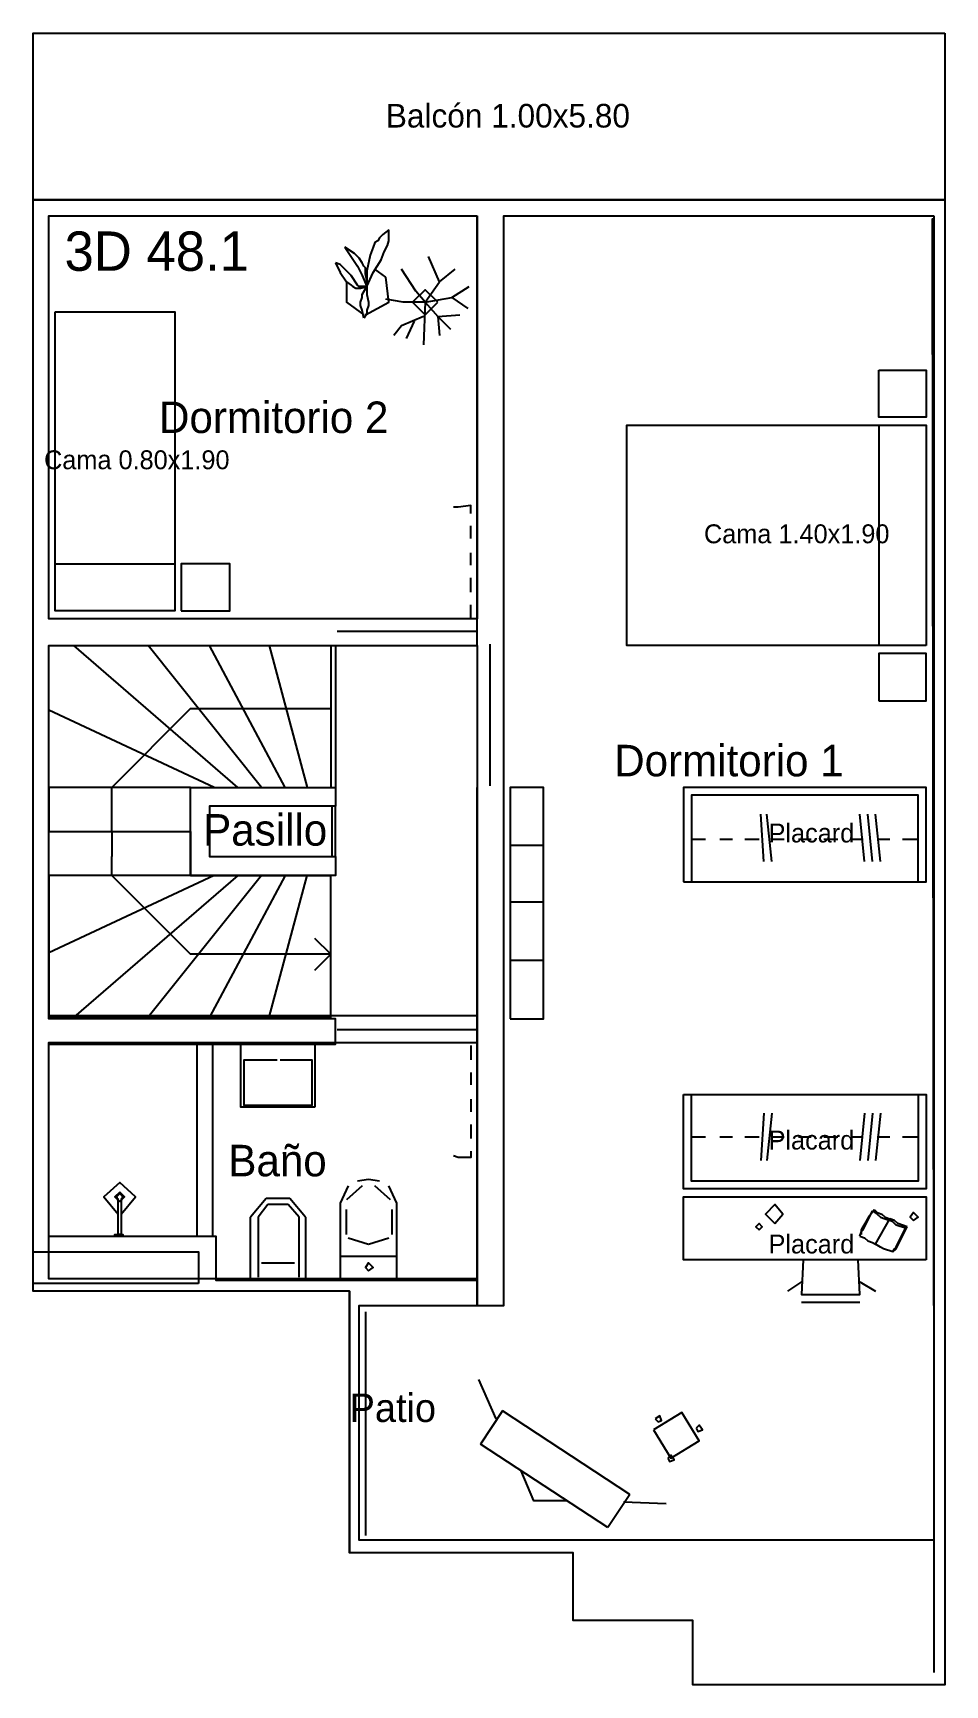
# Model space of a CAD drawing. Header units: metres. Extents: x 0 to 91, y 0 to 10.5.
# Drawn here: x 0 to 5.79, y 0 to 10.49 of the extents above; entities that cross this region are included whole.
import ezdxf

# ---------------------------------------------------------------- set-up
doc = ezdxf.new("R2010")
doc.units = ezdxf.units.M
for name, color, linetype in [('Trazo_Cotas', 9, 'Continuous'), ('Trazo_Equipamiento', 8, 'Continuous'), ('Trazo_Estancias', 3, 'Continuous'), ('Trazo_Fachada', 30, 'Continuous'), ('Trazo_Medianeras', 8, 'Continuous'), ('Trazo_Puertas', 1, 'Continuous'), ('Trazo_Unidad', 7, 'Continuous'), ('Trazo_Ventanas', 5, 'Continuous')]:
    doc.layers.add(name, color=color, linetype=linetype)

msp = doc.modelspace()

# ---------------------------------------------------------------- texts
at = {"layer": 'Trazo_Cotas'}
msp.add_text('Balcón 1.00x5.80', height=0.15, dxfattribs=at).set_placement((2.24, 9.89))
at = {"layer": 'Trazo_Equipamiento', "color": 8}
for s, p in [('Cama 0.80x1.90', (0.07, 7.72)), ('Cama 1.40x1.90', (4.26, 7.25)), ('Placard', (4.67, 5.35)), ('Placard', (4.67, 3.4)), ('Placard', (4.67, 2.74))]:
    msp.add_text(s, height=0.12, dxfattribs=at).set_placement(p)
at = {"layer": 'Trazo_Estancias', "color": 5}
for s, p in [('Dormitorio 2', (0.8, 7.95)), ('Dormitorio 1', (3.69, 5.77))]:
    msp.add_text(s, height=0.2, dxfattribs=at).set_placement(p)
at = {"layer": 'Trazo_Estancias', "color": 8}
msp.add_text('Pasillo', height=0.2, dxfattribs=at).set_placement((1.08, 5.33))
at = {"layer": 'Trazo_Estancias', "color": 4}
msp.add_text('Baño', height=0.2, dxfattribs=at).set_placement((1.24, 3.23))
at = {"layer": 'Trazo_Fachada'}
msp.add_text('Patio', height=0.18, dxfattribs=at).set_placement((2.01, 1.67))
at = {"layer": 'Trazo_Unidad'}
msp.add_text('3D 48.1', height=0.25, dxfattribs=at).set_placement((0.2, 8.98))

# ---------------------------------------------------------------- linework, layer by layer
at = {"layer": 'Trazo_Cotas'}
msp.add_lwpolyline([(5.79, 10.49), (5.79, 9.43), (0, 9.43), (0, 10.49)], close=True, dxfattribs=at)
at = {"layer": 'Trazo_Equipamiento', "color": 8}
for p, q in [((2.82, 6.6), (2.82, 9.33)), ((2.78, 7.28), (2.78, 7.36)), ((2.78, 7.11), (2.78, 7.19)), ((2.78, 6.94), (2.78, 7.03)), ((2.78, 6.77), (2.78, 6.86)), ((1.3, 5.7), (0.26, 6.6)), ((1.45, 5.7), (0.73, 6.6)), ((1.6, 5.7), (1.12, 6.6)), ((1.89, 6.6), (1.89, 5.7)), ((1.92, 6.6), (1.92, 5.7)), ((1.15, 5.7), (0.1, 6.19)), ((1, 6.2), (0.5, 5.7)), ((1, 6.2), (1.89, 6.2)), ((1.33, 6.2), (1.61, 6.2)), ((0.5, 5.42), (0.5, 5.7)), ((1.9, 5.26), (1.9, 5.58)), ((1.92, 5.26), (1.92, 5.58)), ((0.5, 5.42), (0.5, 5.26)), ((0.5, 5.14), (0.5, 5.26)), ((3.24, 5.33), (3.03, 5.33)), ((1.15, 5.14), (0.1, 4.65)), ((1.3, 5.14), (0.26, 4.24)), ((0.5, 5.14), (1, 4.64)), ((1.45, 5.14), (0.73, 4.24)), ((1, 5.14), (1.89, 5.14)), ((1.6, 5.14), (1.12, 4.24)), ((3.24, 4.97), (3.03, 4.97)), ((1.89, 4.64), (1, 4.64)), ((3.24, 4.6), (3.03, 4.6)), ((1.04, 4.07), (1.04, 2.85)), ((1.14, 4.07), (1.14, 2.85)), ((2.78, 4.06), (2.78, 3.97)), ((2.78, 3.89), (2.78, 3.81)), ((2.78, 3.72), (2.78, 3.64)), ((2.78, 3.56), (2.78, 3.47)), ((2, 3.17), (1.95, 3.06)), ((2.09, 3.17), (1.99, 3.08)), ((2.13, 3.21), (2.06, 3.2)), ((2.2, 3.2), (2.13, 3.21)), ((2.27, 3.08), (2.17, 3.17)), ((2.31, 3.06), (2.26, 3.17)), ((1.48, 3.09), (1.38, 2.97)), ((1.49, 3.05), (1.43, 2.97)), ((1.63, 3.09), (1.48, 3.09)), ((1.62, 3.05), (1.49, 3.05)), ((1.69, 2.97), (1.62, 3.05)), ((1.73, 2.97), (1.63, 3.09)), ((1.43, 2.97), (1.43, 2.59)), ((1.69, 2.59), (1.69, 2.97)), ((1.73, 2.97), (1.73, 2.57)), ((1.99, 2.86), (1.99, 3.02)), ((2.28, 2.86), (2.28, 3.02)), ((2, 2.84), (2.13, 2.8)), ((2.13, 2.8), (2.26, 2.84)), ((1.45, 2.68), (1.66, 2.68)), ((2.31, 2.72), (1.95, 2.72)), ((2.11, 2.37), (2.11, 0.95))]:
    msp.add_line(p, q, dxfattribs=at)
at = {"layer": 'Trazo_Equipamiento', "color": 9}
for p, q in [((2.24, 8.94), (2.17, 8.99)), ((2.58, 8.91), (2.68, 8.99)), ((2.49, 8.78), (2.48, 8.51)), ((2.66, 8.81), (2.76, 8.74)), ((2.42, 8.66), (2.37, 8.55)), ((2.57, 8.69), (2.58, 8.57)), ((2.57, 8.69), (2.65, 8.61)), ((5.37, 8), (5.37, 6.6)), ((0.14, 7.12), (0.9, 7.12)), ((4.64, 5.23), (4.62, 5.53)), ((4.64, 5.23), (4.62, 5.53)), ((4.69, 5.23), (4.66, 5.53)), ((4.69, 5.23), (4.66, 5.53)), ((5.28, 5.23), (5.25, 5.53)), ((5.28, 5.23), (5.25, 5.53)), ((5.33, 5.23), (5.3, 5.53)), ((5.33, 5.23), (5.3, 5.53)), ((5.38, 5.23), (5.35, 5.53)), ((5.38, 5.23), (5.35, 5.53)), ((4.18, 5.37), (4.27, 5.37)), ((4.18, 5.37), (4.27, 5.37)), ((4.36, 5.37), (4.44, 5.37)), ((4.36, 5.37), (4.44, 5.37)), ((4.52, 5.37), (4.61, 5.37)), ((4.52, 5.37), (4.61, 5.37)), ((4.69, 5.37), (4.77, 5.37)), ((4.69, 5.37), (4.77, 5.37)), ((4.86, 5.37), (4.94, 5.37)), ((4.86, 5.37), (4.94, 5.37)), ((5.02, 5.37), (5.11, 5.37)), ((5.02, 5.37), (5.11, 5.37)), ((5.19, 5.37), (5.27, 5.37)), ((5.19, 5.37), (5.27, 5.37)), ((5.36, 5.37), (5.44, 5.37)), ((5.36, 5.37), (5.44, 5.37)), ((5.52, 5.37), (5.62, 5.37)), ((5.52, 5.37), (5.62, 5.37)), ((4.64, 3.63), (4.62, 3.33)), ((4.64, 3.63), (4.62, 3.33)), ((4.69, 3.63), (4.66, 3.33)), ((4.69, 3.63), (4.66, 3.33)), ((5.28, 3.63), (5.25, 3.33)), ((5.28, 3.63), (5.25, 3.33)), ((5.33, 3.63), (5.3, 3.33)), ((5.33, 3.63), (5.3, 3.33)), ((5.38, 3.63), (5.35, 3.33)), ((5.38, 3.63), (5.35, 3.33)), ((4.18, 3.48), (4.27, 3.48)), ((4.18, 3.48), (4.27, 3.48)), ((4.36, 3.48), (4.44, 3.48)), ((4.36, 3.48), (4.44, 3.48)), ((4.52, 3.48), (4.61, 3.48)), ((4.52, 3.48), (4.61, 3.48)), ((4.69, 3.48), (4.77, 3.48)), ((4.69, 3.48), (4.77, 3.48)), ((4.86, 3.48), (4.94, 3.48)), ((4.86, 3.48), (4.94, 3.48)), ((5.02, 3.48), (5.11, 3.48)), ((5.02, 3.48), (5.11, 3.48)), ((5.19, 3.48), (5.27, 3.48)), ((5.19, 3.48), (5.27, 3.48)), ((5.36, 3.48), (5.44, 3.48)), ((5.36, 3.48), (5.44, 3.48)), ((5.52, 3.48), (5.62, 3.48)), ((5.52, 3.48), (5.62, 3.48)), ((5.35, 2.8), (5.44, 2.96)), ((4.88, 2.56), (4.79, 2.5)), ((5.25, 2.56), (5.35, 2.5)), ((4.88, 2.43), (5.25, 2.43)), ((2.94, 1.69), (2.83, 1.94)), ((2.98, 1.74), (2.84, 1.53)), ((3.79, 1.21), (2.98, 1.74)), ((3.65, 1), (2.84, 1.53)), ((3.79, 1.21), (3.65, 1)), ((4.02, 1.15), (3.75, 1.16))]:
    msp.add_line(p, q, dxfattribs=at)
for points in [[(2.12, 8.88), (2.16, 8.97), (2.21, 9.05), (2.23, 9.1), (2.25, 9.14), (2.26, 9.17), (2.26, 9.24)], [(2.26, 9.24), (2.22, 9.21), (2.2, 9.19), (2.19, 9.17), (2.17, 9.16), (2.16, 9.13), (2.14, 9.08), (2.12, 8.98), (2.12, 8.88)], [(2.12, 8.88), (2.12, 8.92), (2.11, 8.96), (2.11, 9), (2.1, 9.01), (2.09, 9.03), (2.07, 9.06), (2.04, 9.09), (1.98, 9.13)], [(1.98, 9.13), (2.06, 9.01), (2.09, 8.95), (2.12, 8.88)], [(2.12, 8.88), (2.07, 8.88), (2.06, 8.89), (2.02, 8.95), (1.95, 9.02), (1.92, 9.03)], [(1.92, 9.03), (1.95, 8.97), (1.99, 8.91), (2.02, 8.89), (2.03, 8.88), (2.05, 8.87), (2.08, 8.87), (2.12, 8.88)], [(2.49, 8.78), (2.58, 8.91), (2.51, 9.07)], [(2.11, 8.7), (2.26, 8.78), (2.24, 8.94)], [(2.49, 8.78), (2.43, 8.85), (2.34, 8.99)], [(1.99, 8.91), (1.99, 8.78), (2.1, 8.7)], [(2.1, 8.68), (2.09, 8.73), (2.08, 8.76), (2.08, 8.78), (2.09, 8.81), (2.09, 8.83), (2.12, 8.88)], [(2.12, 8.88), (2.12, 8.83), (2.13, 8.78), (2.13, 8.76), (2.12, 8.73), (2.12, 8.71), (2.1, 8.68)], [(2.49, 8.78), (2.66, 8.81), (2.77, 8.88)], [(2.49, 8.78), (2.35, 8.78), (2.24, 8.8)], [(2.49, 8.78), (2.57, 8.69), (2.71, 8.7)], [(2.48, 8.69), (2.34, 8.63), (2.29, 8.57)], [(5.25, 2.85), (5.26, 2.88), (5.27, 2.89), (5.33, 3.01)], [(5.26, 2.86), (5.26, 2.89), (5.27, 2.91), (5.29, 2.94), (5.31, 2.98), (5.34, 3.02)], [(5.33, 3.01), (5.36, 2.99), (5.38, 2.97), (5.44, 2.95)], [(5.34, 3.02), (5.36, 3), (5.39, 2.99), (5.41, 2.97), (5.44, 2.96)], [(5.55, 2.91), (5.49, 2.93), (5.47, 2.95), (5.44, 2.96)], [(5.54, 2.9), (5.48, 2.92), (5.46, 2.94), (5.44, 2.95)], [(5.25, 2.85), (5.28, 2.84), (5.3, 2.82), (5.33, 2.81), (5.35, 2.8)], [(5.46, 2.75), (5.48, 2.77), (5.55, 2.91)], [(5.46, 2.75), (5.47, 2.77), (5.48, 2.78), (5.54, 2.9)], [(5.46, 2.75), (5.4, 2.77), (5.38, 2.78), (5.35, 2.8)], [(4.89, 2.7), (4.88, 2.48), (5.25, 2.48), (5.24, 2.7)], [(3.39, 1.17), (3.18, 1.17), (3.1, 1.36)]]:
    msp.add_lwpolyline(points, dxfattribs=at)
at = {"layer": 'Trazo_Equipamiento', "color": 8}
for points in [[(5.71, 9.31), (5.72, 2.41), (5.72, 0.08)], [(5.71, 9.31), (5.72, 2.41), (5.72, 0.08)], [(2.78, 7.44), (2.78, 7.49), (2.7, 7.48), (2.67, 7.48)], [(0.1, 4.07), (1.92, 4.07), (1.92, 4.23), (0.1, 4.23), (0.1, 6.6), (1.92, 6.6)], [(0.1, 5.7), (0.1, 6.6), (1.89, 6.6), (1.89, 5.7)], [(1.5, 6.6), (1.74, 5.7), (1.89, 5.7)], [(1, 5.7), (1.6, 5.7), (1.74, 5.7)], [(0.1, 5.14), (0.1, 4.24), (1.89, 4.24), (1.89, 5.14)], [(1.5, 4.24), (1.74, 5.14), (1.89, 5.14)], [(1.79, 4.54), (1.89, 4.64), (1.79, 4.74)], [(1.57, 3.97), (1.77, 3.97), (1.77, 3.68), (1.34, 3.68), (1.34, 3.97), (1.55, 3.97)], [(2.78, 3.39), (2.78, 3.35), (2.7, 3.35), (2.67, 3.36)], [(0.56, 2.99), (0.65, 3.1), (0.55, 3.19), (0.45, 3.1), (0.54, 2.99)], [(0.56, 3.07), (0.57, 3.1), (0.55, 3.12), (0.53, 3.1), (0.54, 3.07)], [(0.56, 3.09), (0.56, 2.86), (0.54, 2.86), (0.54, 3.09)], [(1.95, 3.06), (1.95, 2.57), (2.31, 2.57), (2.31, 3.06)], [(1.38, 2.57), (1.38, 2.8), (1.38, 2.97)], [(0.1, 2.85), (1.16, 2.85), (1.16, 2.57), (2.82, 2.57)], [(0.1, 2.85), (1.16, 2.85), (1.16, 2.57), (2.82, 2.57)]]:
    msp.add_lwpolyline(points, dxfattribs=at)
for points in [[(5.72, 9.31), (5.72, 2.41), (5.71, 9.31)], [(1, 5.7), (0.1, 5.7), (0.1, 5.42), (1, 5.42)], [(1.92, 5.58), (1.12, 5.58), (1.12, 5.26), (1.92, 5.26), (1.92, 5.14), (1, 5.14), (1, 5.7), (1.92, 5.7)], [(2.82, 5.7), (2.82, 2.41)], [(1, 5.14), (0.1, 5.14), (0.1, 5.42), (1, 5.42)], [(1.79, 3.67), (1.32, 3.67), (1.32, 4.07), (1.79, 4.07)], [(0.55, 3.13), (0.52, 3.1), (0.55, 3.07), (0.58, 3.1)], [(0.57, 2.85), (0.52, 2.85), (0.52, 2.86), (0.57, 2.86)], [(1.05, 2.55), (0, 2.55), (0, 2.75), (1.05, 2.75)], [(2.13, 2.63), (2.16, 2.65), (2.13, 2.68), (2.11, 2.65)]]:
    msp.add_lwpolyline(points, close=True, dxfattribs=at)
at = {"layer": 'Trazo_Equipamiento', "color": 9}
for points in [[(2.57, 8.78), (2.49, 8.86), (2.41, 8.78), (2.49, 8.7)], [(0.14, 8.72), (0.9, 8.72), (0.9, 6.82), (0.14, 6.82)], [(5.37, 8.35), (5.67, 8.35), (5.67, 8.05), (5.37, 8.05)], [(5.67, 6.6), (3.77, 6.6), (3.77, 8), (5.67, 8)], [(0.94, 6.82), (1.25, 6.82), (1.25, 7.12), (0.94, 7.12)], [(5.37, 6.25), (5.67, 6.25), (5.67, 6.55), (5.37, 6.55)], [(3.03, 4.23), (3.24, 4.23), (3.24, 5.7), (3.03, 5.7)], [(4.13, 5.1), (5.67, 5.1), (5.67, 5.7), (4.13, 5.7)], [(4.18, 5.1), (5.62, 5.1), (5.62, 5.65), (4.18, 5.65)], [(4.13, 3.75), (5.67, 3.75), (5.67, 3.15), (4.13, 3.15)], [(4.18, 3.75), (5.62, 3.75), (5.62, 3.2), (4.18, 3.2)], [(5.67, 2.7), (4.13, 2.7), (4.13, 3.1), (5.67, 3.1)], [(4.71, 2.93), (4.76, 2.99), (4.71, 3.05), (4.65, 2.99)], [(5.59, 2.95), (5.62, 2.97), (5.59, 3), (5.57, 2.97)], [(4.61, 2.89), (4.63, 2.91), (4.61, 2.93), (4.59, 2.91)], [(3.94, 1.62), (4.05, 1.44), (4.23, 1.55), (4.12, 1.73)], [(3.95, 1.69), (3.97, 1.67), (3.99, 1.68), (3.98, 1.71)], [(4.21, 1.63), (4.22, 1.61), (4.25, 1.62), (4.23, 1.65)], [(4.03, 1.44), (4.04, 1.42), (4.07, 1.43), (4.05, 1.46)]]:
    msp.add_lwpolyline(points, close=True, dxfattribs=at)
at = {"layer": 'Trazo_Estancias', "color": 5}
for points in [[(2.82, 9.33), (2.82, 6.77), (0.1, 6.77), (0.1, 9.33)], [(5.72, 9.33), (5.72, 0.92), (2.07, 0.92), (2.07, 2.41), (2.99, 2.41), (2.99, 9.33)]]:
    msp.add_lwpolyline(points, close=True, dxfattribs=at)
at = {"layer": 'Trazo_Estancias', "color": 8}
msp.add_lwpolyline([(2.82, 6.6), (2.82, 4.25), (0.1, 4.25), (0.1, 6.6)], close=True, dxfattribs=at)
at = {"layer": 'Trazo_Estancias', "color": 4}
msp.add_lwpolyline([(2.82, 4.08), (2.82, 2.58), (0.1, 2.58), (0.1, 4.08)], close=True, dxfattribs=at)
at = {"layer": 'Trazo_Fachada'}
for p, q in [((5.79, 9.43), (0, 9.43)), ((2.01, 2.5), (2.01, 0.84))]:
    msp.add_line(p, q, dxfattribs=at)
at = {"layer": 'Trazo_Medianeras'}
msp.add_line((5.79, 9.43), (5.79, 0), dxfattribs=at)
at = {"layer": 'Trazo_Puertas'}
for p, q in [((2.82, 6.69), (1.93, 6.69)), ((2.9, 6.61), (2.9, 5.71)), ((2.82, 4.16), (1.93, 4.16))]:
    msp.add_line(p, q, dxfattribs=at)
at = {"layer": 'Trazo_Unidad'}
msp.add_lwpolyline([(5.79, 9.43), (5.79, 0), (4.19, 0), (4.19, 0.41), (3.43, 0.41), (3.43, 0.84), (2.01, 0.84), (2.01, 2.5), (0, 2.5), (0, 9.43)], close=True, dxfattribs=at)
at = {"layer": 'Trazo_Ventanas'}
for p, q in [((2.82, 9.43), (0.1, 9.43)), ((5.72, 9.43), (2.99, 9.43)), ((2.01, 2.41), (2.01, 0.92))]:
    msp.add_line(p, q, dxfattribs=at)

msp.set_redraw_order([(e.dxf.handle, doc.entitydb.next_handle()) for e in msp.query("TEXT MTEXT ATTDEF DIMENSION ARC_DIMENSION")])  # texts and dimensions are drawn at this point

doc.saveas('drawing.dxf')
